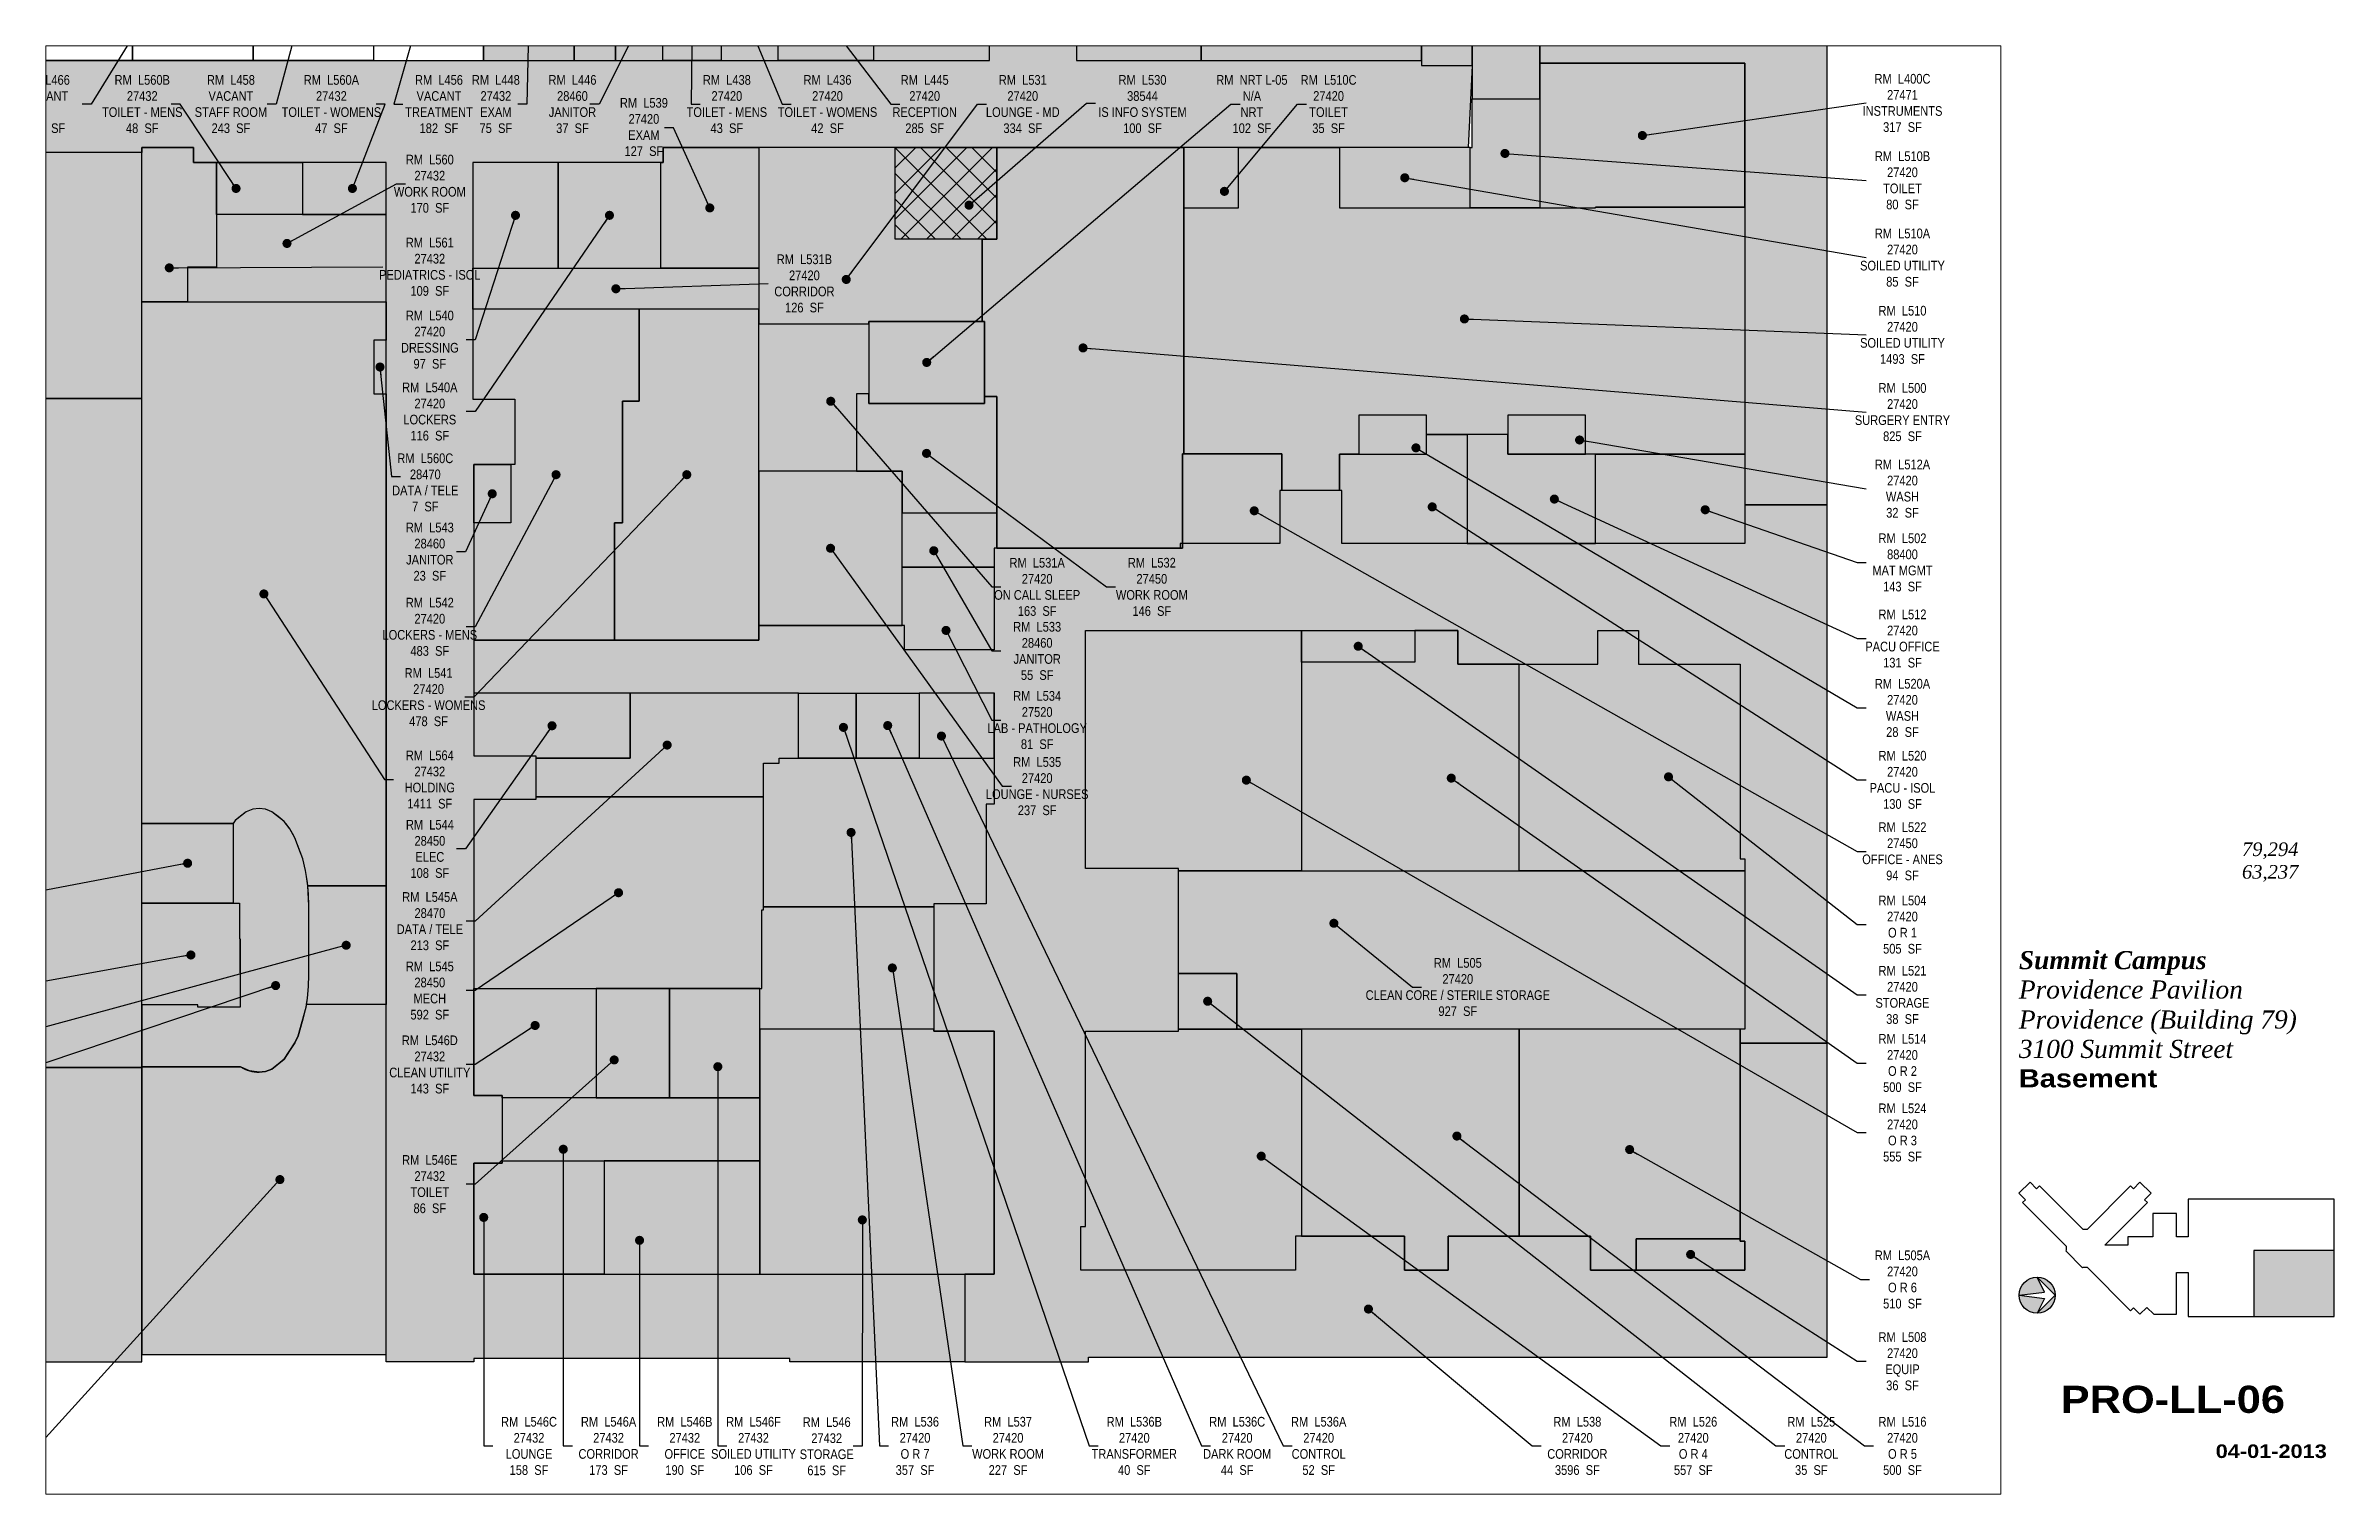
# Paper-space layout '06' of a CAD drawing. Header units: inches. Extents: x 0.9 to 16.7, y 0.5 to 10.5.
# The model-space entities are those that its viewports show. They can reach past a viewport. Long polylines and large blocks are cut down to what shows.
import ezdxf
from ezdxf.enums import TextEntityAlignment as Align

# ---------------------------------------------------------------- set-up
doc = ezdxf.new("R2010")
doc.units = ezdxf.units.IN
doc.header["$LTSCALE"] = 0.25
doc.header["$MEASUREMENT"] = 0
doc.layers.get('Defpoints').update_dxf_attribs({"color": 31})
for name, color, linetype in [('0-LABEL', 3, 'Continuous'), ('1-NRT', 200, 'Continuous'), ('1-NRT-PTN', 253, 'Continuous'), ('3-FCM', 190, 'Continuous'), ('3-FCM-PTN', 9, 'Continuous'), ('4-OCC', 6, 'Continuous'), ('4-OCC-PTN', 95, 'Continuous'), ('4-VACANT', 60, 'Continuous'), ('T-5', 5, 'Continuous'), ('T-8', 8, 'Continuous')]:
    doc.layers.add(name, color=color, linetype=linetype)
doc.styles.add('ArialB', font='')
doc.styles.add('ArialN', font='ARIALN.TTF')
doc.styles.add('TimesI', font='timesi.ttf')
doc.styles.add('TimesIB', font='timesbi.ttf')
doc.styles.get('ArialB').set_extended_font_data('Arial Black')
doc.dimstyles.new('AB-120', dxfattribs={"dimscale": 120, "dimtxt": 0.125, "dimasz": 0.09375, "dimexe": 0.0625, "dimexo": 0.125, "dimgap": 0.375, "dimtad": 0, "dimtih": 1, "dimtoh": 1, "dimdec": 4, "dimrnd": 0.0625, "dimzin": 0, "dimdsep": 46, "dimlunit": 4, "dimtxsty": 'ArialN', "dimblk": 'ARCHTICK', "dimcen": 0.09375, "dimclrd": 256, "dimclre": 256, "dimclrt": 256, "dimadec": 0, "dimazin": 0, "dimtfac": 1, "dimtdec": 4, "dimtofl": 0, "dimtmove": 2, "dimatfit": 3, "dimldrblk": 'DOT', "dimfxl": 0, "dimfrac": 2, "dimtolj": 1, "dimtzin": 0, "dimlwd": -1, "dimlwe": -1, "dimarcsym": 0})

psp = doc.layouts.new('06')

msp = doc.modelspace()

# ---------------------------------------------------------------- texts
at = {"layer": '0-LABEL', "char_height": 12, "attachment_point": 5, "style": 'ArialN'}
for s, insert in [('RM  L466\\PVACANT\\P\\P247  SF', (1063.7, 1721.5)), ('RM  L560B\\P27432\\PTOILET - MENS\\P48  SF', (1183.5, 1721.5)), ('RM  L458\\PVACANT\\PSTAFF ROOM\\P243  SF', (1293.7, 1721.5)), ('RM  L560A\\P27432\\PTOILET - WOMENS\\P47  SF', (1418.6, 1721.5)), ('RM  L456\\PVACANT\\PTREATMENT\\P182  SF', (1552.3, 1721.5)), ('RM  L448\\P27432\\PEXAM\\P75  SF', (1623, 1721.5)), ('RM  L446\\P28460\\PJANITOR\\P37  SF', (1718.2, 1721.5)), ('RM  L438\\P27420\\PTOILET - MENS\\P43  SF', (1910.1, 1721.5)), ('RM  L436\\P27420\\PTOILET - WOMENS\\P42  SF', (2035.2, 1721.5)), ('RM  L445\\P27420\\PRECEPTION\\P285  SF', (2156, 1721.5)), ('RM  L531\\P27420\\PLOUNGE - MD\\P334  SF', (2277.9, 1721.5)), ('RM  L530\\P38544\\PIS INFO SYSTEM\\P100  SF', (2426.7, 1721.5)), ('RM  NRT L-05\\PN/A\\PNRT\\P102  SF', (2562.7, 1721.5)), ('RM  L510C\\P27420\\PTOILET\\P35  SF', (2658, 1721.5)), ('RM  L400C\\P27471\\PINSTRUMENTS\\P317  SF', (3371.3, 1722.9)), ('RM  L539\\P27420\\PEXAM\\P127  SF', (1807, 1693)), ('RM  L560\\P27432\\PWORK ROOM\\P170  SF', (1540.9, 1622.5)), ('RM  L510B\\P27420\\PTOILET\\P80  SF', (3371.3, 1626.7)), ('RM  L510A\\P27420\\PSOILED UTILITY\\P85  SF', (3371.3, 1530.7)), ('RM  L561\\P27432\\PPEDIATRICS - ISOL\\P109  SF', (1540.9, 1519.3)), ('RM  L531B\\P27420\\PCORRIDOR\\P126  SF', (2006.5, 1498.6)), ('RM  L540\\P27420\\PDRESSING\\P97  SF', (1540.9, 1428.7)), ('RM  L510\\P27420\\PSOILED UTILITY\\P1493  SF', (3371.3, 1434.7)), ('RM  L540A\\P27420\\PLOCKERS\\P116  SF', (1540.9, 1339.4)), ('RM  L500\\P27420\\PSURGERY ENTRY\\P825  SF', (3371.3, 1338.7)), ('RM  L560C\\P28470\\PDATA / TELE\\P7  SF', (1535.3, 1251.3)), ('RM  L512A\\P27420\\PWASH\\P32  SF', (3371.3, 1243.6)), ('RM  L543\\P28460\\PJANITOR\\P23  SF', (1540.9, 1165.3)), ('RM  L502\\P88400\\PMAT MGMT\\P143  SF', (3371.3, 1151.9)), ('RM  L531A\\P27420\\PON CALL SLEEP\\P163  SF', (2295.8, 1121.5)), ('RM  L532\\P27450\\PWORK ROOM\\P146  SF', (2438.3, 1121.5)), ('RM  L542\\P27420\\PLOCKERS - MENS\\P483  SF', (1540.9, 1071.9)), ('RM  L512\\P27420\\PPACU OFFICE\\P131  SF', (3371.3, 1057.3)), ('RM  L533\\P28460\\PJANITOR\\P55  SF', (2295.8, 1041.9)), ('RM  L541\\P27420\\PLOCKERS - WOMENS\\P478  SF', (1539.4, 984.5)), ('RM  L520A\\P27420\\PWASH\\P28  SF', (3371.3, 971.1)), ('RM  L534\\P27520\\PLAB - PATHOLOGY\\P81  SF', (2295.8, 956)), ('RM  L564\\P27432\\PHOLDING\\P1411  SF', (1540.9, 882.1)), ('RM  L520\\P27420\\PPACU - ISOL\\P130  SF', (3371.3, 881.7)), ('RM  L535\\P27420\\PLOUNGE - NURSES\\P237  SF', (2295.8, 873.9)), ('RM  L544\\P28450\\PELEC\\P108  SF', (1541, 795.9)), ('RM  L522\\P27450\\POFFICE - ANES\\P94  SF', (3371.3, 792.9)), ('RM  L545A\\P28470\\PDATA / TELE\\P213  SF', (1541, 706.1)), ('RM  L504\\P27420\\PO R 1\\P505  SF', (3371.3, 701.8)), ('RM  L545\\P28450\\PMECH\\P592  SF', (1540.9, 619.9)), ('RM  L505\\P27420\\PCLEAN CORE / STERILE STORAGE\\P927  SF', (2818.6, 624.2)), ('RM  L521\\P27420\\PSTORAGE\\P38  SF', (3371.3, 614.5)), ('RM  L546D\\P27432\\PCLEAN UTILITY\\P143  SF', (1540.9, 528)), ('RM  L514\\P27420\\PO R 2\\P500  SF', (3371.3, 529.8)), ('RM  L524\\P27420\\PO R 3\\P555  SF', (3371.3, 443.5)), ('RM  L546E\\P27432\\PTOILET\\P86  SF', (1540.9, 379.3)), ('RM  L505A\\P27420\\PO R 6\\P510  SF', (3371.3, 260.8)), ('RM  L508\\P27420\\PEQUIP\\P36  SF', (3371.3, 159.2)), ('RM  L546C\\P27432\\PLOUNGE\\P158  SF', (1664.2, 54)), ('RM  L546A\\P27432\\PCORRIDOR\\P173  SF', (1763.1, 54)), ('RM  L546B\\P27432\\POFFICE\\P190  SF', (1857.8, 54)), ('RM  L546F\\P27432\\PSOILED UTILITY\\P106  SF', (1943.2, 54)), ('RM  L546\\P27432\\PSTORAGE\\P615  SF', (2034.2, 53.6)), ('RM  L536\\P27420\\PO R 7\\P357  SF', (2144, 54)), ('RM  L537\\P27420\\PWORK ROOM\\P227  SF', (2259.6, 54)), ('RM  L536B\\P27420\\PTRANSFORMER\\P40  SF', (2416.5, 54)), ('RM  L536C\\P27420\\PDARK ROOM\\P44  SF', (2544.4, 54)), ('RM  L536A\\P27420\\PCONTROL\\P52  SF', (2645.7, 54)), ('RM  L538\\P27420\\PCORRIDOR\\P3596  SF', (2967.2, 54)), ('RM  L526\\P27420\\PO R 4\\P557  SF', (3111.3, 54)), ('RM  L525\\P27420\\PCONTROL\\P35  SF', (3258, 54)), ('RM  L516\\P27420\\PO R 5\\P500  SF', (3371.3, 54))]:
    msp.add_mtext(s, dxfattribs=dict(at, insert=insert))

# ---------------------------------------------------------------- blocks, each defined once
blk = doc.blocks.new('L outline')
at = {"layer": 'T-8'}
blk.add_lwpolyline([(14.639, 2.654), (14.562, 2.578), (14.608, 2.532), (14.588, 2.513), (14.888, 2.212), (14.888, 2.184), (14.885, 2.18), (15.001, 2.064), (15.005, 2.068), (15.033, 2.068), (15.333, 1.767), (15.353, 1.787), (15.398, 1.742), (15.446, 1.79), (15.494, 1.742), (15.651, 1.742), (15.651, 2.03), (15.73, 2.03), (15.73, 1.728), (16.739, 1.728), (16.739, 2.537), (15.73, 2.537), (15.73, 2.278), (15.651, 2.278), (15.651, 2.438), (15.486, 2.438), (15.486, 2.278), (15.314, 2.278), (15.314, 2.219), (15.156, 2.219), (15.449, 2.513), (15.429, 2.532), (15.475, 2.578), (15.398, 2.654), (15.353, 2.609), (15.333, 2.629), (15.033, 2.328), (15.005, 2.328), (14.704, 2.629), (14.684, 2.609), (14.639, 2.654)], close=True, dxfattribs=at)
blk = doc.blocks.new('AB-TB-text')
for tag, style, p in [('GROSS', 'TimesI', (1.93, 4.406)), ('USEABLE', 'TimesI', (1.93, 4.25)), ('DATE', 'ArialB', (2.125, 0.25))]:
    blk.add_attdef(tag, text='', height=0.0938, dxfattribs=dict(style=style)).set_placement(p, align=Align.RIGHT)
for tag, style, p in [('CAMPUS', 'TimesIB', (0, 3.75)), ('PAVILION', 'TimesI', (0, 3.547)), ('BUILDING', 'TimesI', (0, 3.34)), ('STREET', 'TimesI', (0, 3.137)), ('FLOOR', 'ArialB', (0, 2.934))]:
    blk.add_attdef(tag, text='', height=0.125, dxfattribs=dict(style=style)).set_placement(p, align=Align.TOP_LEFT)
at = {"style": 'ArialB'}
blk.add_attdef('DWG#', text='', height=0.188, dxfattribs=at).set_placement((1.062, 0.749), align=Align.TOP_CENTER)
blk = doc.blocks.new('n-arrow')
h = blk.add_hatch(color=256)
h.paths.add_polyline_path([(0, 0.125), (0.125, 0, 0.414214)])
h.paths.add_polyline_path([(0, 0.125, 0.414214), (-0.125, 0), (0.051, 0.022)])
h = blk.add_hatch(color=256)
h.paths.add_polyline_path([(0.051, -0.022), (-0.125, 0, 0.414214), (0, -0.125)])
h.paths.add_polyline_path([(0.125, 0), (0, -0.125, 0.414214)])
for p, q in [((-0.125, 0), (0.051, 0.022)), ((-0.125, 0), (0.051, -0.022)), ((0, 0.125), (0.125, 0)), ((0.051, 0.022), (0, 0.125)), ((0, -0.125), (0.125, 0)), ((0.051, -0.022), (0, -0.125))]:
    blk.add_line(p, q)
blk.add_circle((0, 0), 0.125)
blk = doc.blocks.new('_ArchTick')
at = {"const_width": 0.15}
blk.add_lwpolyline([(-0.5, -0.5), (0.5, 0.5)], dxfattribs=at)
blk = doc.blocks.new('_Dot')
at = {"lineweight": -2}
blk.add_line((-0.5, 0), (-1, 0), dxfattribs=at)
at = {"const_width": 0.5}
blk.add_lwpolyline([(-0.25, 0, 1), (0.25, 0, 1)], format="xyb", close=True, dxfattribs=at)

# ---------------------------------------------------------------- hatches: boundary and pattern name
at = {"layer": '1-NRT-PTN'}
for points in [[(2773.5, 2066.6), (2773.5, 1769.5), (2836.5, 1769.5), (2836.5, 1952), (2836.5, 2066.6)], [(2230.5, 1451.5), (2086.5, 1451.5), (2086.5, 1349.5), (2230.5, 1349.5)]]:
    msp.add_hatch(color=256, dxfattribs=at).paths.add_polyline_path(points)
at = {"layer": '3-FCM-PTN'}
msp.add_hatch(color=256, dxfattribs=at).paths.add_polyline_path([(1594.4, 1649.1), (1594.5, 1354.8), (1646.5, 1354.8), (1646.5, 1273.5), (1595.5, 1273.5), (1595.5, 1055.4), (1595.5, 989.5), (1595.5, 911.5), (1672.5, 911.5), (1672.5, 857.5), (1595.5, 857.5), (1595.5, 625.5), (1595.5, 622.5), (1595.5, 489.5), (1630.8, 489.5), (1630.8, 405.5), (1595.5, 405.5), (1595.5, 267.5), (2206, 267.5), (2206, 158.5), (1988.5, 158.5), (1988.5, 162.5), (1595.5, 162.5), (1595.5, 158.5), (1486.5, 158.5), (1486.5, 1649.1), (1247.2, 1649.1), (1247.2, 1667.5), (1183, 1667.5), (1183, 1661.5), (874.5, 1661.5), (280.5, 1661.5), (280.5, 1782.5), (280.5, 2375.5), (671.9, 2375.5), (716.4, 2375.5), (975.5, 2375.5), (975.5, 2388.5), (1246.5, 2388.5), (1246.5, 2375.5), (1715.4, 2375.5), (1715.4, 2267.5), (386.1, 2267.5), (386.1, 1775.5), (868.5, 1775.5), (868.5, 1877.3), (1009.5, 1877.2), (1009.5, 1775.5), (2236.5, 1775.5), (2236.5, 1952.5), (2242.5, 1952.5), (2242.5, 2216.5), (2230.5, 2216.5), (2230.5, 2267.5), (2230.5, 2273.5), (2344.5, 2273.5), (2344.5, 2267.5), (2344.5, 2165.5), (2374, 2165.5), (2374, 1984.6), (2392.6, 1984.6), (2392.6, 1949.4), (2344.5, 1949.4), (2344.5, 1775.5), (2773.5, 1775.5), (2773.5, 1769.5), (2836.5, 1769.5), (2831.3, 1667.5), (1830.9, 1667.5), (1830.9, 1649.1), (1594.4, 1649)])
at = {"layer": '4-OCC-PTN'}
for color, points in [(148, [(1708.5, 2267.5), (1585.5, 2267.5), (1585.5, 1970.5), (1720.5, 1970.5), (1720.5, 1775.5), (1771.5, 1775.5), (1771.5, 1934.5), (1768.5, 1934.5), (1768.5, 2162.5), (1708.5, 2162.5)]), (54, [(2920.5, 2226.1), (2920.5, 2064), (2836.5, 2064), (2836.5, 2019.5), (2920.5, 2019.5), (2920.5, 1772.5), (3175.5, 1772.5), (3175.5, 1223.5), (3277.5, 1223.5), (3277.5, 2255.5), (3199.5, 2255.5), (3199.5, 2226.1)]), (121, [(1771.5, 1934.5), (1804.5, 1934.5), (1804.5, 1940.5), (1822.5, 1940.5), (1822.5, 1934.5), (1843.5, 1934.5), (1843.5, 1972), (1976.5, 1972), (2074.5, 1972), (2074.5, 1865.5), (2092.5, 1865.5), (2092.5, 1775.5), (1973.8, 1775.5), (1973.8, 1860.5), (1830.5, 1860.5), (1830.5, 1865.5), (1771.5, 1865.5)]), (121, [(2095.5, 1961.5), (2074.5, 1961.5), (2074.5, 1865.5), (2092.5, 1865.5), (2092.5, 1775.5), (2236.5, 1775.5), (2236.5, 1952.5), (2095.5, 1952.5)]), (54, [(2499.5, 1775.5), (2499.5, 1952), (2392.6, 1952), (2392.6, 1949.4), (2344.5, 1949.4), (2344.5, 1775.5)]), (121, [(2773.5, 1775.5), (2773.5, 1897.6), (2689.5, 1897.6), (2689.5, 1952.1), (2499.5, 1952.1), (2499.5, 1775.5)]), (54, [(2920.5, 1954.6), (2836.5, 1954.6), (2836.5, 1728), (2920.5, 1728)]), (148, [(1720.5, 1775.5), (1720.5, 1871.5), (1607.5, 1871.5), (1607.5, 1775.5)]), (201, [(1830.5, 1775.5), (1830.5, 1865.5), (1771.5, 1865.5), (1771.5, 1775.5)]), (121, [(1830.5, 1775.5), (1830.5, 1860.5), (1903.2, 1860.5), (1903.2, 1775.5)]), (121, [(1973.8, 1775.5), (1973.8, 1860.5), (1903.2, 1860.5), (1903.2, 1775.5)]), (54, [(2920.5, 1772.5), (2920.5, 1592.5), (2989.6, 1592.5), (2989.6, 1593.5), (3175.5, 1593.5), (3175.5, 1772.5)]), (121, [(2836.5, 1728), (2920.5, 1728), (2920.5, 1592.5), (2833.9, 1592.5), (2833.9, 1667.5), (2836.5, 1667.5)]), (55, [(280.5, 1661.5), (280.5, 1493.5), (274.5, 1493.5), (274.5, 1175.5), (279, 1175.5), (279, 1058.5), (288.9, 1058.5), (370.5, 1058.5), (370.5, 953.5), (457.5, 953.5), (457.5, 854.5), (280.5, 854.5), (280.5, 479.5), (343.5, 479.5), (343.5, 524.5), (1183, 524.5), (1183, 1355.5), (874.5, 1355.5), (874.5, 1661.5)]), (55, [(1183, 1661.5), (874.5, 1661.5), (874.5, 1355.5), (1183, 1355.5)]), (148, [(1183, 1667.5), (1247.2, 1667.5), (1247.2, 1649.1), (1275.9, 1649.1), (1275.9, 1570.1), (1275.9, 1519), (1239.9, 1519), (1239.9, 1475.7), (1183, 1475.7)]), (121, [(1827.9, 1517.6), (1827.9, 1649.1), (1830.9, 1649.1), (1830.9, 1667.5), (1950, 1667.5), (1950, 1517.6)]), (121, [(2119.5, 1667.5), (1950, 1667.5), (1950, 1517.6), (1950, 1466.5), (1950, 1448.5), (2086.5, 1448.5), (2086.5, 1451.5), (2227.5, 1451.5), (2227.5, 1553.5), (2119.5, 1553.5)]), (61, [(2245.5, 1667.5), (2245.5, 1553.5), (2119.5, 1553.5), (2119.5, 1667.5)]), (121, [(2478, 1667.5), (2245.5, 1667.5), (2245.5, 1553.5), (2227.5, 1553.5), (2227.5, 1451.5), (2230.5, 1451.5), (2230.5, 1358), (2245.5, 1358), (2245.5, 1169.5), (2476.5, 1169.5), (2476.5, 1286.9), (2478, 1286.9)]), (121, [(2478, 1592.5), (2546, 1592.5), (2546, 1667.5), (2671.5, 1667.5), (2671.5, 1592.5), (2989.6, 1592.5), (2989.6, 1593.5), (3175.5, 1593.5), (3175.5, 1286.5), (2977.5, 1286.5), (2977.5, 1334.9), (2880.9, 1334.9), (2880.9, 1310.9), (2779.9, 1310.9), (2779.9, 1334.9), (2695.6, 1334.9), (2695.6, 1286.5), (2671.5, 1286.5), (2671.5, 1241.5), (2599.9, 1241.5), (2599.9, 1286.9), (2478, 1286.9)]), (121, [(2478, 1667.5), (2478, 1592.5), (2546, 1592.5), (2546, 1667.5)]), (121, [(2833.9, 1667.5), (2671.5, 1667.5), (2671.5, 1592.5), (2833.9, 1592.5)]), (148, [(1382.5, 1649.1), (1382.5, 1584.4), (1275.9, 1584.4), (1275.9, 1649.1)]), (148, [(1486.5, 1649.1), (1382.5, 1649.1), (1382.5, 1584.4), (1486.5, 1584.4)]), (121, [(1700.4, 1649.1), (1594.4, 1649.1), (1594.4, 1517.6), (1700.4, 1517.6)]), (121, [(1827.9, 1649.1), (1700.4, 1649.1), (1700.4, 1517.6), (1827.9, 1517.6)]), (148, [(1486.5, 1584.4), (1275.9, 1584.4), (1275.9, 1519), (1239.9, 1519), (1239.9, 1475.7), (1486.5, 1475.7)]), (121, [(1594.5, 1517.6), (1950, 1517.6), (1950, 1466.5), (1594.5, 1466.5)]), (148, [(1183, 1475.7), (1486.5, 1475.7), (1486.5, 1428.1), (1471.5, 1428.1), (1471.5, 1361.5), (1486.5, 1361.5), (1486.5, 749.9), (1389.1, 749.9), (1387.6, 761.6), (1386.4, 769), (1383, 783.5), (1378.1, 796.6), (1373.2, 809.7), (1370.1, 815.2), (1366.9, 820.7), (1363.5, 825.3), (1360, 829.9), (1352.3, 836.1), (1344.7, 842.2), (1340.7, 843.7), (1336.7, 845.2), (1328.8, 846.2), (1320.8, 845.2), (1316.8, 843.7), (1312.8, 842.2), (1305.8, 836.8), (1298.9, 831.4), (1296.7, 827.4), (1183, 827.4)]), (121, [(1594.5, 1466.5), (1594.5, 1354.8), (1646.5, 1354.8), (1646.5, 1273.5), (1641.5, 1273.5), (1641.5, 1201.2), (1595.5, 1201.2), (1595.5, 1055.4), (1770.5, 1055.4), (1770.5, 1201.3), (1780.5, 1201.3), (1780.5, 1352.5), (1801.1, 1352.5), (1801.1, 1466.5)]), (121, [(1950, 1466.5), (1801.1, 1466.5), (1801.1, 1352.5), (1780.5, 1352.5), (1780.5, 1201.3), (1770.5, 1201.3), (1770.5, 1055.4), (1950, 1055.4), (1950, 1073.5)]), (62, [(1486.5, 1428.1), (1471.5, 1428.1), (1471.5, 1361.5), (1486.5, 1361.5)]), (121, [(2071.1, 1361.5), (2071.1, 1265.5), (1950, 1265.5), (1950, 1448.5), (2086.5, 1448.5), (2086.5, 1361.5)]), (16, [(2127.9, 1265.5), (2127.9, 1213.5), (2245.5, 1213.5), (2245.5, 1358), (2230.5, 1358), (2230.5, 1349.5), (2086.5, 1349.5), (2086.5, 1361.5), (2071.1, 1361.5), (2071.1, 1265.5)]), (121, [(2671.5, 1286.5), (2779.9, 1286.5), (2779.9, 1310.9), (2830.4, 1310.9), (2830.4, 1175.5), (2674.5, 1175.5), (2674.5, 1241.5), (2671.5, 1241.5)]), (121, [(2695.6, 1334.9), (2695.6, 1286.5), (2779.9, 1286.5), (2779.9, 1334.9)]), (121, [(2989.9, 1175.5), (2989.9, 1286.5), (2880.9, 1286.5), (2880.9, 1310.9), (2830.4, 1310.9), (2830.4, 1175.5)]), (121, [(2977.5, 1334.9), (2880.9, 1334.9), (2880.9, 1286.5), (2977.5, 1286.5)]), (16, [(2476.5, 1286.9), (2599.9, 1286.9), (2599.9, 1241.5), (2597.3, 1241.5), (2597.3, 1175.5), (2476.5, 1175.5)]), (41, [(3175.5, 1175.5), (2989.9, 1175.5), (2989.9, 1286.5), (3175.5, 1286.5)]), (201, [(1595.5, 1273.5), (1641.5, 1273.5), (1641.5, 1201.2), (1595.5, 1201.2)]), (121, [(2127.9, 1073.5), (2127.9, 1265.5), (1950, 1265.5), (1950, 1073.5)]), (121, [(1950, 1055.4), (1595.5, 1055.4), (1595.5, 989.5), (2242.5, 989.7), (2242.5, 851.5), (2232.5, 851.5), (2232.5, 727.5), (2167.5, 727.5), (2167.5, 569.5), (2242.5, 569.5), (2242.5, 267.5), (2206, 267.5), (2206, 158.5), (2359.5, 158.5), (2359.5, 164.5), (3277.5, 164.5), (3277.5, 554.5), (3169.5, 554.5), (3169.5, 308.5), (3175.5, 308.5), (3175.5, 272.5), (2983.5, 272.5), (2983.5, 314.5), (2806.5, 314.5), (2806.5, 272.5), (2752.5, 272.5), (2752.5, 314.5), (2616.9, 314.5), (2616.9, 272.5), (2350, 272.5), (2350, 326.5), (2356, 326.5), (2356, 569.5), (2471.5, 569.5), (2471.5, 771.5), (2356, 771.5), (2356, 1067.5), (2818.5, 1067.5), (2818.5, 1025.5), (2992.5, 1025.5), (2992.5, 1067.5), (3043.4, 1067.5), (3043.4, 1025.5), (3169.5, 1025.5), (3169.5, 783.5), (3175.5, 783.5), (3175.5, 572.1), (3169.5, 572.1), (3169.5, 554.5), (3277.5, 554.5), (3277.5, 1223.5), (3175.5, 1223.5), (3175.5, 1175.5), (2674.5, 1175.5), (2674.5, 1241.5), (2597.3, 1241.5), (2597.3, 1175.5), (2473.5, 1175.5), (2473.5, 1169.5), (2242.5, 1169.5), (2242.5, 1043.5), (2130.9, 1043.5), (2130.9, 1073.5), (1950, 1073.5)]), (201, [(2242.5, 1145.9), (2127.9, 1145.9), (2127.9, 1213.5), (2245.5, 1213.5), (2245.5, 1169.5), (2242.5, 1169.5)]), (11, [(2242.5, 1043.5), (2130.9, 1043.5), (2130.9, 1073.5), (2127.9, 1073.5), (2127.9, 1145.9), (2242.5, 1145.9)]), (121, [(2356, 1067.5), (2624.5, 1067.5), (2624.5, 768.9), (2471.5, 768.9), (2471.5, 771.5), (2356, 771.5)]), (121, [(2624.5, 1028.1), (2624.5, 768.9), (2895, 768.9), (2895, 1025.5), (2818.5, 1025.5), (2818.5, 1067.5), (2765, 1067.5), (2765, 1028.1)]), (121, [(2765, 1067.5), (2765, 1028.1), (2624.5, 1028.1), (2624.5, 1067.5)]), (121, [(3169.5, 1025.5), (3169.5, 783.5), (3175.5, 783.5), (3175.5, 768.9), (2895, 768.9), (2895, 1025.5), (2992.5, 1025.5), (2992.5, 1067.5), (3043.4, 1067.5), (3043.4, 1025.5)]), (55, [(1672.5, 911.5), (1672.5, 908.5), (1790.1, 908.5), (1790.1, 989.5), (1595.5, 989.5), (1595.5, 911.5)]), (62, [(1790.1, 989.5), (1790.1, 908.5), (1672.5, 908.5), (1672.5, 860.5), (1955.5, 860.5), (1955.5, 902.5), (1975.3, 902.5), (1975.3, 908.9), (1999.3, 908.9), (1999.3, 989.5)]), (121, [(1999.3, 989.5), (2071, 989.5), (2071, 908.9), (1999.3, 908.9)]), (121, [(2071, 989.5), (2149.1, 989.5), (2149.1, 908.9), (2071, 908.9)]), (121, [(2242.5, 989.5), (2149.1, 989.5), (2149.1, 908.9), (2242.5, 908.9)]), (121, [(2167.5, 723.9), (1955.5, 723.9), (1955.5, 902.5), (1975.3, 902.5), (1975.3, 908.9), (1999.3, 908.9), (2242.5, 908.9), (2242.5, 851.5), (2232.5, 851.5), (2232.5, 727.5), (2167.5, 727.5)]), (55, [(1595.5, 857.5), (1595.5, 622.5), (1953.5, 622.5), (1953.5, 720.2), (1955.5, 720.2), (1955.5, 860.5), (1672.5, 860.5), (1672.5, 857.5)]), (148, [(1183, 827.4), (1296.7, 827.4), (1296.7, 728.7), (1183, 728.7)]), (121, [(3175.5, 768.9), (3175.5, 572.1), (2543.9, 572.1), (2543.9, 641.1), (2471.5, 641.1), (2471.5, 768.9)]), (148, [(1387.6, 602.5), (1388.7, 610.3), (1390.1, 625.1), (1390.5, 639.4), (1390.5, 683.6), (1390.5, 725.7), (1389.1, 749.9), (1486.5, 749.9), (1486.5, 602.5)]), (148, [(1183, 728.7), (1304.5, 728.7), (1304.5, 684.1), (1304.7, 684.1), (1305, 599.4), (1252.5, 599.4), (1252.5, 602), (1183, 602)]), (121, [(2167.5, 572.1), (1951, 572.1), (1951, 622.5), (1953.5, 622.5), (1953.5, 720.2), (1955.5, 720.2), (1955.5, 723.9), (2167.5, 723.9)]), (121, [(2471.5, 641.1), (2543.9, 641.1), (2543.9, 572.1), (2471.5, 572.1)]), (148, [(1183, 167.5), (1486.5, 167.5), (1486.5, 602.5), (1387.6, 602.5), (1382.1, 581.5), (1377.1, 563.7), (1373.2, 554.9), (1366.6, 544.8), (1360, 534.7), (1352.3, 528.5), (1344.7, 522.3), (1336.7, 519.3), (1332.7, 518.9), (1328.8, 518.4), (1316.8, 520.1), (1305.8, 525), (1183, 525)]), (148, [(1595.5, 622.5), (1674, 622.5), (1747.8, 622.5), (1747.8, 486.5), (1630.8, 486.5), (1630.8, 489.5), (1595.5, 489.5)]), (148, [(1595.5, 622.5), (1674, 622.5), (1747.8, 622.5), (1747.8, 486.5), (1630.8, 486.5), (1630.8, 489.5), (1595.5, 489.5)]), (148, [(1747.8, 622.5), (1747.8, 486.5), (1838.9, 486.5), (1838.9, 622.5)]), (148, [(1838.9, 622.5), (1838.9, 486.5), (1951, 486.5), (1951, 622.5)]), (148, [(2242.5, 569.5), (2167.5, 569.5), (2167.5, 572.1), (1951, 572.1), (1951, 486.5), (1951, 408.5), (1951, 267.5), (2242.5, 267.5)]), (121, [(2471.5, 572.1), (2624.5, 572.1), (2624.5, 314.5), (2616.9, 314.5), (2616.9, 272.5), (2350, 272.5), (2350, 326.5), (2356, 326.5), (2356, 569.5), (2471.5, 569.5)]), (121, [(2895, 572.1), (2624.5, 572.1), (2624.5, 314.5), (2752.5, 314.5), (2752.5, 272.5), (2806.5, 272.5), (2806.5, 314.5), (2895, 314.5)]), (121, [(2895, 572.1), (2895, 314.5), (2983.5, 314.5), (2983.5, 272.5), (3040.5, 272.5), (3040.5, 311.5), (3169.5, 311.5), (3169.5, 572.1)]), (55, [(1183, 524.5), (913.5, 524.5), (913.5, 158.5), (1183, 158.5)]), (148, [(1951, 408.5), (1951, 486.5), (1630.8, 486.5), (1630.8, 408.5)]), (148, [(1595.5, 405.5), (1630.8, 405.5), (1630.8, 408.5), (1757.5, 408.5), (1757.5, 267.5), (1595.5, 267.5)]), (148, [(1951, 408.5), (1757.5, 408.5), (1757.5, 267.5), (1951, 267.5)]), (121, [(3040.5, 311.5), (3040.5, 272.5), (3175.5, 272.5), (3175.5, 308.5), (3169.5, 308.5), (3169.5, 311.5)])]:
    msp.add_hatch(color=color, dxfattribs=at).paths.add_polyline_path(points)
h = msp.add_hatch(dxfattribs=at)
h.set_pattern_fill('ANSI37', color=252, scale=180)
h.paths.add_polyline_path([(2245.5, 1667.5), (2245.5, 1553.5), (2119.5, 1553.5), (2119.5, 1667.5)])
h = msp.add_hatch(color=121, dxfattribs=at)
h.paths.add_polyline_path([(2356, 1067.5), (2624.5, 1067.5), (2624.5, 768.9), (2471.5, 768.9), (2471.5, 771.5), (2356, 771.5)])
h.paths.add_polyline_path([(2624.5, 1067.5), (2356, 1067.5), (2356, 771.5), (2471.5, 771.5), (2471.5, 768.9), (2624.5, 768.9)], flags=17)
h = msp.add_hatch(color=148, dxfattribs=at)
edge = h.paths.add_edge_path()
edge.add_line((1390.5, 683.6), (1390.5, 725.7))
edge.add_line((1390.5, 725.7), (1390.1, 739.5))
edge.add_line((1390.1, 739.5), (1388.7, 754.2))
edge.add_line((1388.7, 754.2), (1386.4, 769))
edge.add_line((1386.4, 769), (1383, 783.5))
edge.add_line((1383, 783.5), (1373.2, 809.7))
edge.add_line((1373.2, 809.7), (1366.9, 820.7))
edge.add_line((1366.9, 820.7), (1360, 829.9))
edge.add_line((1360, 829.9), (1344.7, 842.2))
edge.add_line((1344.7, 842.2), (1336.7, 845.2))
edge.add_line((1336.7, 845.2), (1328.8, 846.2))
edge.add_line((1328.8, 846.2), (1320.8, 845.2))
edge.add_line((1320.8, 845.2), (1312.8, 842.2))
edge.add_line((1312.8, 842.2), (1298.9, 831.4))
edge.add_line((1298.9, 831.4), (1296.7, 827.4))
edge.add_line((1296.7, 827.4), (1296.7, 728.7))
edge.add_line((1296.7, 728.7), (1304.5, 728.7))
edge.add_line((1304.5, 728.7), (1304.5, 726.1))
edge.add_line((1304.5, 726.1), (1304.5, 684.1))
edge.add_line((1304.5, 684.1), (1305, 684.1))
edge.add_line((1305, 684.1), (1305, 599.4))
edge.add_line((1305, 599.4), (1252.5, 599.4))
edge.add_line((1252.5, 599.4), (1252.5, 602))
edge.add_line((1252.5, 602), (1183, 602))
edge.add_line((1183, 602), (1183, 525))
edge.add_line((1183, 525), (1305.8, 525))
edge.add_arc((1328.8, 561.4), 43, 237.7717, 270)
edge.add_line((1328.8, 518.4), (1336.7, 519.3))
edge.add_line((1336.7, 519.3), (1344.7, 522.3))
edge.add_line((1344.7, 522.3), (1360, 534.7))
edge.add_line((1360, 534.7), (1373.2, 554.9))
edge.add_line((1373.2, 554.9), (1377.1, 563.7))
edge.add_line((1377.1, 563.7), (1387.1, 599.4))
edge.add_line((1387.1, 599.4), (1388.7, 610.3))
edge.add_line((1388.7, 610.3), (1390.1, 625.1))
edge.add_line((1390.1, 625.1), (1390.5, 639.4))
edge.add_line((1390.5, 639.4), (1390.5, 683.6))

# ---------------------------------------------------------------- linework, layer by layer
at = {"layer": '1-NRT'}
for points in [[(2773.5, 2066.6), (2773.5, 1769.5), (2836.5, 1769.5), (2836.5, 1952), (2836.5, 1952), (2836.5, 2066.6), (2773.5, 2066.6)], [(2230.5, 1451.5), (2230.5, 1451.5), (2086.5, 1451.5), (2086.5, 1349.5), (2230.5, 1349.5), (2230.5, 1451.5)]]:
    msp.add_lwpolyline(points, dxfattribs=at)
at = {"layer": '3-FCM'}
for points in [[(1009.5, 1775.5), (2236.5, 1775.5), (2236.5, 1952.5)], [(2344.5, 1949.4), (2344.5, 1775.5), (2773.5, 1775.5), (2773.5, 1769.5), (2836.5, 1769.5), (2831.3, 1667.5), (1830.9, 1667.5), (1830.9, 1649.1), (1594.4, 1649), (1594.4, 1649.1), (1594.5, 1354.8), (1646.5, 1354.8), (1646.5, 1273.5), (1595.5, 1273.5), (1595.5, 1055.4), (1595.5, 989.5), (1595.5, 989.5), (1595.5, 911.5), (1672.5, 911.5), (1672.5, 857.5), (1595.5, 857.5), (1595.5, 625.5), (1595.5, 622.5), (1595.5, 489.5), (1630.8, 489.5), (1630.8, 405.5), (1595.5, 405.5), (1595.5, 267.5), (2206, 267.5), (2206, 158.5), (1988.5, 158.5), (1988.5, 162.5), (1595.5, 162.5), (1595.5, 158.5), (1486.5, 158.5), (1486.5, 1649.1), (1247.2, 1649.1), (1247.2, 1667.5), (1183, 1667.5), (1183, 1661.5), (874.5, 1661.5)]]:
    msp.add_lwpolyline(points, dxfattribs=at)
at = {"layer": '4-OCC'}
for p, q in [((2989.6, 1592.5), (2989.6, 1593.5)), ((2920.5, 1592.5), (2989.6, 1592.5))]:
    msp.add_line(p, q, dxfattribs=at)
for points in [[(1708.5, 2267.5), (1585.5, 2267.5), (1585.5, 1970.5), (1720.5, 1970.5), (1720.5, 1775.5), (1771.5, 1775.5), (1771.5, 1934.5), (1768.5, 1934.5), (1768.5, 2162.5), (1708.5, 2162.5), (1708.5, 2267.5)], [(1771.5, 1934.5), (1804.5, 1934.5), (1804.5, 1940.5), (1822.5, 1940.5), (1822.5, 1934.5), (1843.5, 1934.5), (1843.5, 1972), (1976.5, 1972), (2074.5, 1972), (2074.5, 1865.5), (2074.5, 1865.5), (2074.5, 1865.5), (2092.5, 1865.5), (2092.5, 1865.5), (2092.5, 1865.5), (2092.5, 1775.5), (1973.8, 1775.5), (1973.8, 1860.5), (1830.5, 1860.5), (1830.5, 1865.5), (1771.5, 1865.5), (1771.5, 1934.5)], [(2095.5, 1961.5), (2074.5, 1961.5), (2074.5, 1865.5), (2092.5, 1865.5), (2092.5, 1775.5), (2236.5, 1775.5), (2236.5, 1952.5), (2095.5, 1952.5), (2095.5, 1961.5)], [(2499.5, 1775.5), (2499.5, 1952), (2392.6, 1952), (2392.6, 1949.4), (2344.5, 1949.4), (2344.5, 1775.5), (2499.5, 1775.5), (2499.5, 1952)], [(2773.5, 1775.5), (2773.5, 1897.6), (2689.5, 1897.6), (2689.5, 1952.1), (2499.5, 1952.1), (2499.5, 1952.1), (2499.5, 1952.1), (2499.5, 1775.5), (2773.5, 1775.5)], [(2920.5, 1954.6), (2836.5, 1954.6), (2836.5, 1728), (2920.5, 1728), (2920.5, 1954.6)], [(1720.5, 1775.5), (1720.5, 1775.5), (1720.5, 1775.5), (1720.5, 1871.5), (1720.5, 1871.5), (1720.5, 1871.5), (1607.5, 1871.5), (1607.5, 1871.5), (1607.5, 1871.5), (1607.5, 1775.5), (1720.5, 1775.5)], [(1830.5, 1775.5), (1830.5, 1865.5), (1771.5, 1865.5), (1771.5, 1865.5), (1771.5, 1865.5), (1771.5, 1775.5), (1830.5, 1775.5)], [(1973.8, 1775.5), (1973.8, 1775.5), (1973.8, 1775.5), (1973.8, 1860.5), (1903.2, 1860.5), (1903.2, 1860.5), (1903.2, 1860.5), (1903.2, 1775.5), (1973.8, 1775.5)], [(2920.5, 1772.5), (3175.5, 1772.5), (3175.5, 1593.5), (2989.6, 1593.5)], [(2920.5, 1772.5), (2920.5, 1592.5), (2989.6, 1592.5), (2989.6, 1593.5), (2989.6, 1593.5), (3175.5, 1593.5), (3175.5, 1772.5), (2920.5, 1772.5)], [(2836.5, 1728), (2920.5, 1728), (2920.5, 1592.5), (2833.9, 1592.5), (2833.9, 1592.5), (2833.9, 1592.5), (2833.9, 1667.5), (2836.5, 1667.5), (2836.5, 1728)], [(343.5, 524.5), (1183, 524.5), (1183, 1355.5), (874.5, 1355.5)], [(1183, 1661.5), (874.5, 1661.5), (874.5, 1355.5), (1183, 1355.5), (1183, 1661.5)], [(1183, 1667.5), (1247.2, 1667.5), (1247.2, 1649.1), (1275.9, 1649.1), (1275.9, 1570.1), (1275.9, 1519), (1275.9, 1519), (1275.9, 1519), (1239.9, 1519), (1239.9, 1519), (1239.9, 1519), (1239.9, 1475.7), (1239.9, 1475.7), (1239.9, 1475.7), (1183, 1475.7), (1183, 1667.5)], [(2119.5, 1667.5), (1950, 1667.5), (1950, 1667.5), (1950, 1667.5), (1950, 1517.6), (1950, 1517.6), (1950, 1466.5), (1950, 1466.5), (1950, 1466.5), (1950, 1466.5), (1950, 1448.5), (2086.5, 1448.5), (2086.5, 1451.5), (2227.5, 1451.5), (2227.5, 1553.5), (2119.5, 1553.5), (2119.5, 1667.5)], [(2245.5, 1667.5), (2245.5, 1553.5), (2119.5, 1553.5), (2119.5, 1553.5), (2119.5, 1553.5), (2119.5, 1667.5), (2245.5, 1667.5)], [(2478, 1667.5), (2245.5, 1667.5), (2245.5, 1553.5), (2227.5, 1553.5), (2227.5, 1553.5), (2227.5, 1451.5), (2230.5, 1451.5), (2230.5, 1358), (2245.5, 1358), (2245.5, 1169.5), (2476.5, 1169.5), (2476.5, 1286.9), (2478, 1286.9), (2478, 1667.5)], [(2478, 1667.5), (2478, 1592.5), (2478, 1592.5), (2478, 1592.5), (2546, 1592.5), (2546, 1592.5), (2546, 1592.5), (2546, 1667.5), (2478, 1667.5)], [(2833.9, 1667.5), (2671.5, 1667.5), (2671.5, 1667.5), (2671.5, 1667.5), (2671.5, 1592.5), (2833.9, 1592.5), (2833.9, 1667.5)], [(1382.5, 1649.1), (1382.5, 1584.4), (1275.9, 1584.4), (1275.9, 1649.1), (1382.5, 1649.1)], [(1486.5, 1649.1), (1382.5, 1649.1), (1382.5, 1584.4), (1486.5, 1584.4), (1486.5, 1649.1)], [(1700.4, 1649.1), (1594.4, 1649.1), (1594.4, 1517.6), (1700.4, 1517.6), (1700.4, 1649.1)], [(1827.9, 1649.1), (1700.4, 1649.1), (1700.4, 1649.1), (1700.4, 1649.1), (1700.4, 1517.6), (1827.9, 1517.6), (1827.9, 1649.1)], [(1486.5, 1584.4), (1275.9, 1584.4), (1275.9, 1519), (1239.9, 1519), (1239.9, 1475.7), (1486.5, 1475.7), (1486.5, 1584.4)], [(1183, 1475.7), (1486.5, 1475.7), (1486.5, 1428.1), (1471.5, 1428.1), (1471.5, 1361.5), (1486.5, 1361.5), (1486.5, 749.9), (1389.1, 749.9), (1387.6, 761.6), (1386.4, 769), (1383, 783.5), (1383, 783.5), (1378.1, 796.6), (1373.2, 809.7), (1370.1, 815.2), (1366.9, 820.7), (1363.5, 825.3), (1360, 829.9), (1352.3, 836.1), (1344.7, 842.2), (1340.7, 843.7), (1336.7, 845.2), (1328.8, 846.2), (1320.8, 845.2), (1316.8, 843.7), (1312.8, 842.2), (1305.8, 836.8), (1298.9, 831.4), (1296.7, 827.4), (1183, 827.4), (1183, 1475.7)], [(1594.5, 1466.5), (1594.5, 1466.5), (1594.5, 1354.8), (1646.5, 1354.8), (1646.5, 1273.5), (1646.5, 1273.5), (1641.5, 1273.5), (1641.5, 1273.5), (1641.5, 1201.2), (1595.5, 1201.2), (1595.5, 1055.4), (1770.5, 1055.4), (1770.5, 1201.3), (1780.5, 1201.3), (1780.5, 1352.5), (1801.1, 1352.5), (1801.1, 1466.5), (1594.5, 1466.5)], [(1950, 1466.5), (1801.1, 1466.5), (1801.1, 1352.5), (1780.5, 1352.5), (1780.5, 1201.3), (1770.5, 1201.3), (1770.5, 1055.4), (1950, 1055.4), (1950, 1073.5), (1950, 1073.5), (1950, 1466.5)], [(1486.5, 1428.1), (1471.5, 1428.1), (1471.5, 1361.5), (1486.5, 1361.5), (1486.5, 1428.1)], [(2127.9, 1265.5), (2127.9, 1213.5), (2245.5, 1213.5), (2245.5, 1358), (2245.5, 1358), (2245.5, 1358), (2230.5, 1358), (2230.5, 1349.5), (2086.5, 1349.5), (2086.5, 1361.5), (2086.5, 1361.5), (2071.1, 1361.5), (2071.1, 1361.5), (2071.1, 1361.5), (2071.1, 1265.5), (2127.9, 1265.5)], [(2695.6, 1334.9), (2695.6, 1286.5), (2779.9, 1286.5), (2779.9, 1334.9), (2695.6, 1334.9)], [(2977.5, 1334.9), (2880.9, 1334.9), (2880.9, 1286.5), (2977.5, 1286.5), (2977.5, 1334.9)], [(2476.5, 1286.9), (2599.9, 1286.9), (2599.9, 1286.9), (2599.9, 1286.9), (2599.9, 1241.5), (2597.3, 1241.5), (2597.3, 1175.5), (2476.5, 1175.5), (2476.5, 1286.9)], [(3175.5, 1175.5), (2989.9, 1175.5), (2989.9, 1175.5), (2989.9, 1175.5), (2989.9, 1286.5), (2989.9, 1286.5), (2989.9, 1286.5), (3175.5, 1286.5), (3175.5, 1175.5)], [(1595.5, 1273.5), (1641.5, 1273.5), (1641.5, 1201.2), (1595.5, 1201.2), (1595.5, 1273.5)], [(2127.9, 1073.5), (2127.9, 1265.5), (2127.9, 1265.5), (2127.9, 1265.5), (1950, 1265.5), (1950, 1265.5), (1950, 1265.5), (1950, 1073.5), (2127.9, 1073.5)], [(2242.5, 1043.5), (2130.9, 1043.5), (2130.9, 1073.5), (2127.9, 1073.5), (2127.9, 1073.5), (2127.9, 1145.9), (2127.9, 1145.9), (2127.9, 1145.9), (2242.5, 1145.9), (2242.5, 1043.5)], [(2356, 1067.5), (2624.5, 1067.5), (2624.5, 768.9), (2471.5, 768.9), (2471.5, 771.5), (2356, 771.5), (2356, 1067.5)], [(2624.5, 1028.1), (2624.5, 768.9), (2624.5, 768.9), (2624.5, 768.9), (2624.5, 768.9), (2624.5, 768.9), (2895, 768.9), (2895, 768.9), (2895, 768.9), (2895, 1025.5), (2818.5, 1025.5), (2818.5, 1067.5), (2765, 1067.5), (2765, 1028.1), (2624.5, 1028.1)], [(2765, 1067.5), (2765, 1028.1), (2624.5, 1028.1), (2624.5, 1067.5), (2765, 1067.5)], [(3169.5, 1025.5), (3169.5, 783.5), (3175.5, 783.5), (3175.5, 768.9), (3175.5, 768.9), (3175.5, 768.9), (2895, 768.9), (2895, 768.9), (2895, 768.9), (2895, 1025.5), (2992.5, 1025.5), (2992.5, 1067.5), (3043.4, 1067.5), (3043.4, 1025.5), (3169.5, 1025.5)], [(1790.1, 989.5), (1790.1, 908.5), (1672.5, 908.5), (1672.5, 860.5), (1955.5, 860.5), (1955.5, 902.5), (1975.3, 902.5), (1975.3, 908.9), (1999.3, 908.9), (1999.3, 989.5), (1790.1, 989.5)], [(1999.3, 989.5), (2071, 989.5), (2071, 908.9), (1999.3, 908.9), (1999.3, 989.5)], [(2071, 989.5), (2149.1, 989.5), (2149.1, 908.9), (2071, 908.9), (2071, 989.5)], [(2242.5, 989.5), (2149.1, 989.5), (2149.1, 908.9), (2242.5, 908.9), (2242.5, 989.5)], [(2167.5, 723.9), (1955.5, 723.9), (1955.5, 902.5), (1975.3, 902.5), (1975.3, 908.9), (1999.3, 908.9), (1999.3, 908.9), (1999.3, 908.9), (2242.5, 908.9), (2242.5, 851.5), (2232.5, 851.5), (2232.5, 727.5), (2167.5, 727.5), (2167.5, 723.9)], [(1183, 827.4), (1296.7, 827.4), (1296.7, 728.7), (1183, 728.7), (1183, 827.4)], [(1183, 728.7), (1304.5, 728.7), (1304.5, 684.1), (1304.7, 684.1), (1305, 599.4), (1252.5, 599.4), (1252.5, 602), (1183, 602), (1183, 728.7)], [(2167.5, 572.1), (1951, 572.1), (1951, 622.5), (1953.5, 622.5), (1953.5, 720.2), (1955.5, 720.2), (1955.5, 723.9), (1955.5, 723.9), (2167.5, 723.9), (2167.5, 572.1)], [(2471.5, 641.1), (2543.9, 641.1)], [(2471.5, 641.1), (2543.9, 641.1), (2543.9, 572.5)], [(2471.5, 641.1), (2543.9, 641.1), (2543.9, 572.1), (2471.5, 572.1), (2471.5, 641.1)], [(1183, 167.5), (1183, 167.5), (1486.5, 167.5), (1486.5, 602.5), (1387.6, 602.5), (1382.1, 581.5), (1377.1, 563.7), (1373.2, 554.9), (1366.6, 544.8), (1360, 534.7), (1352.3, 528.5), (1344.7, 522.3), (1336.7, 519.3), (1332.7, 518.9), (1328.8, 518.4), (1316.8, 520.1), (1305.8, 525), (1183, 525), (1183, 167.5)], [(1595.5, 622.5), (1674, 622.5), (1674, 622.5), (1674, 622.5), (1747.8, 622.5), (1747.8, 622.5), (1747.8, 622.5), (1747.8, 622.5), (1747.8, 622.5), (1747.8, 622.5), (1747.8, 486.5), (1630.8, 486.5), (1630.8, 489.5), (1595.5, 489.5), (1595.5, 622.5)], [(1838.9, 622.5), (1838.9, 486.5), (1951, 486.5), (1951, 622.5), (1838.9, 622.5)], [(2242.5, 569.5), (2167.5, 569.5), (2167.5, 572.1), (1951, 572.1), (1951, 572.1), (1951, 486.5), (1951, 486.5), (1951, 408.5), (1951, 408.5), (1951, 408.5), (1951, 408.5), (1951, 408.5), (1951, 408.5), (1951, 267.5), (2242.5, 267.5), (2242.5, 569.5)], [(2471.5, 572.1), (2624.5, 572.1), (2624.5, 314.5), (2616.9, 314.5), (2616.9, 272.5), (2350, 272.5), (2350, 326.5), (2356, 326.5), (2356, 569.5), (2471.5, 569.5), (2471.5, 572.1)], [(2895, 572.1), (2624.5, 572.1), (2624.5, 314.5), (2752.5, 314.5), (2752.5, 272.5), (2806.5, 272.5), (2806.5, 314.5), (2895, 314.5), (2895, 572.1)], [(2895, 572.1), (2895, 314.5), (2983.5, 314.5), (2983.5, 272.5), (3040.5, 272.5), (3040.5, 311.5), (3169.5, 311.5), (3169.5, 572.1), (2895, 572.1)], [(1595.5, 405.5), (1630.8, 405.5), (1630.8, 408.5), (1757.5, 408.5), (1757.5, 267.5), (1595.5, 267.5), (1595.5, 405.5)], [(1951, 408.5), (1757.5, 408.5), (1757.5, 267.5), (1951, 267.5), (1951, 408.5)], [(3040.5, 311.5), (3040.5, 272.5), (3175.5, 272.5), (3175.5, 308.5), (3169.5, 308.5), (3169.5, 311.5), (3040.5, 311.5)]]:
    msp.add_lwpolyline(points, dxfattribs=at)
for points in [[(2836.5, 2064), (2836.5, 2019.5), (2836.5, 2019.5), (2836.5, 2019.5), (2920.5, 2019.5), (2920.5, 1772.5), (3175.5, 1772.5), (3175.5, 1223.5), (3277.5, 1223.5), (3277.5, 2255.5), (3199.5, 2255.5), (3199.5, 2226.1), (2920.5, 2226.1), (2920.5, 2226.1), (2920.5, 2064)], [(1830.5, 1775.5), (1830.5, 1860.5), (1903.2, 1860.5), (1903.2, 1775.5), (1830.5, 1775.5)], [(1827.9, 1517.6), (1827.9, 1649.1), (1830.9, 1649.1), (1830.9, 1667.5), (1950, 1667.5), (1950, 1517.6)], [(2478, 1286.9), (2476.5, 1286.9), (2476.5, 1169.5), (2473.5, 1169.5), (2245.5, 1169.5), (2245.5, 1358), (2230.5, 1358), (2230.5, 1451.5), (2227.5, 1451.5), (2227.5, 1454.5), (2227.5, 1553.5), (2245.5, 1553.5), (2245.5, 1667.5), (2478, 1667.5), (2478, 1667.5), (2478, 1667.5)], [(2478, 1592.5), (2546, 1592.5), (2546, 1667.5), (2671.5, 1667.5), (2671.5, 1592.5), (2989.6, 1592.5), (2989.6, 1593.5), (3175.5, 1593.5), (3175.5, 1286.5), (2977.5, 1286.5), (2977.5, 1334.9), (2880.9, 1334.9), (2880.9, 1310.9), (2779.9, 1310.9), (2779.9, 1334.9), (2695.6, 1334.9), (2695.6, 1286.5), (2671.5, 1286.5), (2671.5, 1241.5), (2599.9, 1241.5), (2599.9, 1286.9), (2478, 1286.9)], [(1594.5, 1517.6), (1950, 1517.6), (1950, 1466.5), (1594.5, 1466.5)], [(2071.1, 1361.5), (2071.1, 1265.5), (1950, 1265.5), (1950, 1448.5), (2086.5, 1448.5), (2086.5, 1361.5)], [(2671.5, 1286.5), (2779.9, 1286.5), (2779.9, 1286.5), (2779.9, 1286.5), (2779.9, 1310.9), (2830.4, 1310.9), (2830.4, 1310.9), (2830.4, 1310.9), (2830.4, 1175.5), (2674.5, 1175.5), (2674.5, 1241.5), (2671.5, 1241.5), (2671.5, 1241.5)], [(2989.9, 1175.5), (2989.9, 1286.5), (2880.9, 1286.5), (2880.9, 1286.5), (2880.9, 1286.5), (2880.9, 1310.9), (2830.4, 1310.9), (2830.4, 1310.9), (2830.4, 1310.9), (2830.4, 1175.5)], [(1950, 1055.4), (1595.5, 1055.4), (1595.5, 989.5), (2242.5, 989.7), (2242.5, 851.5), (2232.5, 851.5), (2232.5, 727.5), (2167.5, 727.5), (2167.5, 569.5), (2242.5, 569.5), (2242.5, 267.5), (2206, 267.5), (2206, 158.5), (2359.5, 158.5), (2359.5, 164.5), (3277.5, 164.5), (3277.5, 554.5), (3169.5, 554.5), (3169.5, 308.5), (3175.5, 308.5), (3175.5, 272.5), (2983.5, 272.5), (2983.5, 314.5), (2806.5, 314.5), (2806.5, 272.5), (2752.5, 272.5), (2752.5, 314.5), (2616.9, 314.5), (2616.9, 272.5), (2350, 272.5), (2350, 326.5), (2356, 326.5), (2356, 569.5), (2471.5, 569.5), (2471.5, 771.5), (2356, 771.5), (2356, 1067.5), (2818.5, 1067.5), (2818.5, 1025.5), (2992.5, 1025.5), (2992.5, 1067.5), (3043.4, 1067.5), (3043.4, 1025.5), (3169.5, 1025.5), (3169.5, 783.5), (3175.5, 783.5), (3175.5, 572.1), (3169.5, 572.1), (3169.5, 554.5), (3277.5, 554.5), (3277.5, 1223.5), (3175.5, 1223.5), (3175.5, 1175.5), (2674.5, 1175.5), (2674.5, 1241.5), (2597.3, 1241.5), (2597.3, 1175.5), (2473.5, 1175.5), (2473.5, 1169.5), (2242.5, 1169.5), (2242.5, 1043.5), (2130.9, 1043.5), (2130.9, 1073.5), (1950, 1073.5)], [(2242.5, 1145.9), (2127.9, 1145.9), (2127.9, 1213.5), (2127.9, 1213.5), (2127.9, 1213.5), (2245.5, 1213.5), (2245.5, 1169.5), (2242.5, 1169.5)], [(1672.5, 911.5), (1672.5, 908.5), (1790.1, 908.5), (1790.1, 989.5), (1595.5, 989.5), (1595.5, 911.5)], [(1595.5, 857.5), (1595.5, 622.5), (1953.5, 622.5), (1953.5, 720.2), (1955.5, 720.2), (1955.5, 860.5), (1672.5, 860.5), (1672.5, 860.5), (1672.5, 860.5), (1672.5, 857.5)], [(3175.5, 768.9), (3175.5, 572.1), (3175.5, 572.1), (3175.5, 572.1), (2543.9, 572.1), (2543.9, 572.1), (2543.9, 572.1), (2543.9, 641.1), (2543.9, 641.1), (2543.9, 641.1), (2471.5, 641.1), (2471.5, 768.9)], [(1387.6, 602.5), (1388.7, 610.3), (1390.1, 625.1), (1390.5, 639.4), (1390.5, 683.6), (1390.5, 725.7), (1389.1, 749.9), (1486.5, 749.9), (1486.5, 602.5)], [(1747.8, 622.5), (1747.8, 486.5), (1838.9, 486.5), (1838.9, 486.5), (1838.9, 486.5), (1838.9, 622.5), (1747.8, 622.5)], [(1183, 524.5), (913.5, 524.5), (913.5, 158.5), (1183, 158.5)], [(1951, 408.5), (1951, 486.5), (1630.8, 486.5), (1630.8, 408.5), (1951, 408.5)]]:
    msp.add_lwpolyline(points, close=True, dxfattribs=at)
msp.add_lwpolyline([(1390.5, 683.6), (1390.5, 725.7), (1390.1, 739.5), (1388.7, 754.2), (1386.4, 769), (1383, 783.5), (1373.2, 809.7), (1366.9, 820.7), (1360, 829.9), (1344.7, 842.2), (1336.7, 845.2), (1328.8, 846.2), (1320.8, 845.2), (1312.8, 842.2), (1298.9, 831.4), (1296.7, 827.4), (1296.7, 728.7), (1304.5, 728.7), (1304.5, 726.1), (1304.5, 684.1), (1305, 684.1), (1305, 599.4), (1252.5, 599.4), (1252.5, 602), (1183, 602), (1183, 525), (1305.8, 525, 0.141557), (1328.8, 518.4), (1336.7, 519.3), (1344.7, 522.3), (1360, 534.7), (1373.2, 554.9), (1377.1, 563.7), (1387.1, 599.4), (1388.7, 610.3), (1390.1, 625.1), (1390.5, 639.4), (1390.5, 683.6)], format="xyb", dxfattribs=at)
at = {"layer": '4-VACANT'}
for points in [[(1009.5, 1877.2), (1006.6, 1877.2), (1006.6, 1877.2), (1006.6, 2015.5), (1006.6, 2015.5), (1180.5, 2015.5), (1180.5, 1961.5), (1171.5, 1961.5), (1171.5, 1775.5), (1009.5, 1775.5), (1009.5, 1877.2)], [(1321.5, 2015.5), (1321.5, 1775.5), (1171.5, 1775.5), (1171.5, 1775.5), (1171.5, 1775.5), (1171.5, 1961.5), (1180.5, 1961.5), (1180.5, 2015.5), (1180.5, 2015.5), (1180.5, 2015.5), (1321.5, 2015.5)]]:
    msp.add_lwpolyline(points, dxfattribs=at)
for points in [[(1471.1, 1775.5), (1321.5, 1775.5), (1321.5, 2015.5), (1321.5, 2015.5), (1321.5, 2015.5), (1321.5, 2015.5), (1336.5, 2015.5), (1336.5, 2012.5), (1461.8, 2012.5), (1461.8, 2012.5), (1461.8, 2012.5), (1461.8, 1961.5), (1471.1, 1961.5)], [(1518.5, 1970.5), (1518.5, 1961.5), (1471.1, 1961.5), (1471.1, 1775.5), (1607.5, 1775.5), (1607.5, 1970.5)]]:
    msp.add_lwpolyline(points, close=True, dxfattribs=at)

msp.set_redraw_order([(e.dxf.handle, doc.entitydb.next_handle()) for e in msp.query("TEXT MTEXT ATTDEF DIMENSION ARC_DIMENSION")])  # texts and dimensions are drawn at this point

# ---------------------------------------------------------------- leaders
at = {"layer": '0-LABEL', "annotation_type": 0, "has_hookline": 1}
for points, hookline_direction, text_width in [([(1976.5, 1901.3), (2113.9, 1721.5), (2125.2, 1721.5)], 0, 78), ([(1200.9, 1852.1), (1119.9, 1721.5), (1108.7, 1721.5)], 1, 57.9), ([(1049.1, 1818.4), (993.4, 1721.5), (982.1, 1721.5)], 1, 57.9), ([(1380.6, 1836.7), (1350, 1721.5), (1338.7, 1721.5)], 1, 88.5), ([(1527, 1829.8), (1496, 1721.5), (1507.3, 1721.5)], 0, 83.4), ([(1664, 1823.5), (1661.7, 1721.5), (1650.4, 1721.5)], 1, 57.9), ([(1801, 1820.5), (1751.3, 1721.5), (1740, 1721.5)], 1, 58.2), ([(1866.8, 1818), (1865.7, 1721.5), (1877, 1721.5)], 0, 99), ([(1938.5, 1818), (1978.9, 1721.5), (1990.2, 1721.5)], 0, 122.7), ([(1300.1, 1616.7), (1230.7, 1721.5), (1219.4, 1721.5)], 1, 99), ([(1444.7, 1616.7), (1485.3, 1721.5), (1474.1, 1721.5)], 1, 122.7), ([(2058.5, 1503.6), (2221.7, 1721.5), (2232.9, 1721.5)], 0, 89.9), ([(2158.5, 1400.5), (2536.6, 1721.5), (2547.9, 1721.5)], 0, 87), ([(2211.1, 1595.9), (2357, 1722.5), (2368.2, 1722.5)], 0, 107.7), ([(2528.5, 1613.1), (2619.2, 1721.5), (2630.4, 1721.5)], 0, 67.9), ([(3048, 1682.5), (3326.3, 1722.9)], 0, 97.2), ([(1888.9, 1592.5), (1844, 1691.9), (1832.8, 1691.9)], 1, 57.9), ([(2877.2, 1660.2), (3326.3, 1626.7)], 0, 67), ([(1363.4, 1548.4), (1499.5, 1622.5), (1510.8, 1622.5)], 0, 88.1), ([(2752.7, 1630), (3326.3, 1530.7)], 0, 104.7), ([(1647.4, 1583.3), (1597.1, 1428.7), (1585.9, 1428.7)], 1, 69.9), ([(1764.2, 1583.3), (1597.1, 1339.4), (1585.9, 1339.4)], 1, 67.7), ([(1217.1, 1518), (1482.5, 1519.3)], 0, 124.5), ([(1772.2, 1492), (1961.5, 1498.6)], 0, 74), ([(2826.8, 1454.5), (3326.3, 1434.7)], 0, 104.7), ([(2352.8, 1418.5), (3326.3, 1338.7)], 0, 117.6), ([(1479, 1394.8), (1493.3, 1258.7), (1504.5, 1258.7)], 0, 80.7), ([(2039.2, 1352.2), (2239.5, 1121.5), (2250.8, 1121.5)], 0, 105.7), ([(2970, 1304.1), (3326.3, 1243.6)], 0, 67.7), ([(2158.3, 1287.5), (2382, 1121.5), (2393.3, 1121.5)], 0, 88.1), ([(2766.6, 1294.3), (3315, 971.1), (3326.3, 971.1)], 0, 67.7), ([(1860.3, 1261), (1595.6, 984.5), (1584.4, 984.5)], 1, 139.6), ([(1697.8, 1261), (1597.1, 1071.9), (1585.9, 1071.9)], 1, 115.9), ([(1618.5, 1237.3), (1585.1, 1165.3), (1573.9, 1165.3)], 1, 58.2), ([(2786.8, 1221), (3315, 881.7), (3326.3, 881.7)], 0, 80.2), ([(2938.6, 1230.7), (3315, 1057.3), (3326.3, 1057.3)], 0, 90.6), ([(2565.6, 1216.1), (3315, 792.9), (3326.3, 792.9)], 0, 98.6), ([(3126.1, 1217.4), (3315, 1151.9), (3326.3, 1151.9)], 0, 73.6), ([(2039, 1169.5), (2252.5, 873.9), (2263.8, 873.9)], 0, 125.8), ([(2167.3, 1166.5), (2239.5, 1041.9), (2250.8, 1041.9)], 0, 58.2), ([(1334.7, 1112.8), (1484.6, 882.1), (1495.9, 882.1)], 0, 60.7), ([(2182.5, 1067.5), (2239.5, 956), (2250.8, 956)], 0, 122.7), ([(2694.8, 1047.8), (3315, 614.5), (3326.3, 614.5)], 0, 65.9), ([(1692.8, 949), (1585.3, 795.9), (1574, 795.9)], 1, 57.9), ([(2055, 947), (2360.3, 54), (2371.5, 54)], 0, 105.6), ([(2110, 949.2), (2500.1, 54), (2511.4, 54)], 0, 82.7), ([(2176.8, 936.2), (2601.4, 54), (2612.7, 54)], 0, 67.7), ([(1835.9, 925), (1597.3, 706.1), (1586, 706.1)], 1, 80.7), ([(2555.8, 881.4), (3315, 443.5), (3326.3, 443.5)], 0, 57.9), ([(2810.5, 883.9), (3315, 529.8), (3326.3, 529.8)], 0, 57.9), ([(3080.5, 885.5), (3315, 701.8), (3326.3, 701.8)], 0, 57.9), ([(2064.5, 816.4), (2099.7, 54), (2111, 54)], 0, 57.9), ([(1239.9, 778.1), (252.3, 590.5)], 1, 67.7), ([(1775.5, 741.5), (1597.1, 619.9), (1585.9, 619.9)], 1, 58), ([(2664.6, 703.5), (2762.4, 624.2), (2773.6, 624.2)], 0, 227.8), ([(1437, 676.2), (263.6, 357.7), (252.3, 357.7)], 1, 88.1), ([(1244, 664.1), (252.3, 485)], 1, 69.9), ([(1349.3, 626.1), (263.6, 261.3), (252.3, 261.3)], 1, 117.6), ([(2115.8, 648), (2203.4, 54), (2214.6, 54)], 0, 88.1), ([(2507.7, 606.6), (3213.7, 54), (3225, 54)], 0, 66), ([(1671.8, 576.5), (1597.1, 528), (1585.9, 528)], 1, 100.1), ([(1770.1, 533.7), (1597.1, 379.3), (1585.9, 379.3)], 1, 67), ([(1898.9, 525.3), (1898.9, 54), (1910.2, 54)], 0, 104.7), ([(1706.8, 422.7), (1706.8, 54), (1718.1, 54)], 0, 74), ([(2817.5, 439.1), (3324, 54), (3335.3, 54)], 0, 57.9), ([(3032.2, 422.3), (3319, 260.8), (3330.3, 260.8)], 0, 67.7), ([(2574.3, 414.1), (3071.1, 54), (3082.3, 54)], 0, 57.9), ([(1354.6, 385), (1054.2, 54), (1043, 54)], 1, 60.7), ([(1048.2, 341.5), (763.7, 54), (752.5, 54)], 1, 131.6), ([(1607.9, 338), (1607.9, 54), (1619.2, 54)], 0, 67.9), ([(1801.6, 309.5), (1801.6, 54), (1812.8, 54)], 0, 67), ([(2078.5, 334.9), (2078.4, 53.6), (2067.1, 53.6)], 1, 65.9), ([(3108, 292), (3315, 159.2), (3326.3, 159.2)], 0, 57.9), ([(2707.5, 224.1), (2910.9, 54), (2922.2, 54)], 0, 74)]:
    msp.add_leader(points, dimstyle='AB-120', dxfattribs=dict(at, hookline_direction=hookline_direction, text_width=text_width))

# ---------------------------------------------------------------- hatches: boundary and pattern name
at = {"layer": 'T-8'}
psp.add_hatch(color=256, dxfattribs=at).paths.add_polyline_path([(16.185, 2.183), (16.185, 1.728), (16.739, 1.728), (16.739, 2.183)])

# ---------------------------------------------------------------- linework, layer by layer
for points in [[(16.185, 2.183), (16.185, 1.728)], [(16.739, 2.183), (16.185, 2.183)]]:
    psp.add_lwpolyline(points, dxfattribs=at)

# ---------------------------------------------------------------- block references
at = {"layer": 'T-5'}
ref = psp.add_blockref('AB-TB-text', (14.562, 0.5), dxfattribs=at)
ref.add_attrib('DATE', '04-01-2013', dxfattribs={"layer": 'T-8', "height": 0.0938, "style": 'ArialB'}).set_placement((16.688, 0.75), align=Align.RIGHT)
ref.add_attrib('DWG#', 'PRO-LL-06', dxfattribs={"layer": 'T-8', "height": 0.1875, "style": 'ArialB'}).set_placement((15.625, 1.249), align=Align.TOP_CENTER)
ref.add_attrib('GROSS', '79,294', dxfattribs={"layer": '0', "height": 0.0938, "style": 'TimesI'}).set_placement((16.492, 4.906), align=Align.RIGHT)
ref.add_attrib('USEABLE', '63,237', dxfattribs={"layer": '0', "height": 0.0938, "style": 'TimesI'}).set_placement((16.492, 4.75), align=Align.RIGHT)
ref.add_attrib('PAVILION', 'Providence Pavilion', dxfattribs={"layer": '0', "height": 0.125, "style": 'TimesI'}).set_placement((14.562, 4.047), align=Align.TOP_LEFT)
ref.add_attrib('BUILDING', 'Providence (Building 79)', dxfattribs={"layer": '0', "height": 0.125, "style": 'TimesI'}).set_placement((14.562, 3.84), align=Align.TOP_LEFT)
ref.add_attrib('STREET', '3100 Summit Street', dxfattribs={"layer": '0', "height": 0.125, "style": 'TimesI'}).set_placement((14.562, 3.637), align=Align.TOP_LEFT)
ref.add_attrib('FLOOR', 'Basement', dxfattribs={"layer": 'T-8', "height": 0.125, "style": 'ArialB'}).set_placement((14.562, 3.434), align=Align.TOP_LEFT)
ref.add_attrib('CAMPUS', 'Summit Campus', dxfattribs={"layer": '0', "height": 0.125, "style": 'TimesIB'}).set_placement((14.562, 4.25), align=Align.TOP_LEFT)
at = {"layer": 'T-8'}
for name, p in [('L outline', (0, 0)), ('n-arrow', (14.688, 1.874))]:
    psp.add_blockref(name, p, dxfattribs=at)

# ---------------------------------------------------------------- viewports
at = {"layer": 'Defpoints'}
psp.add_viewport(center=(7.688, 5.5), size=(13.5, 10), view_center_point=(2278.673, 894), view_height=1800.00004, dxfattribs=at)

doc.saveas('drawing.dxf')
